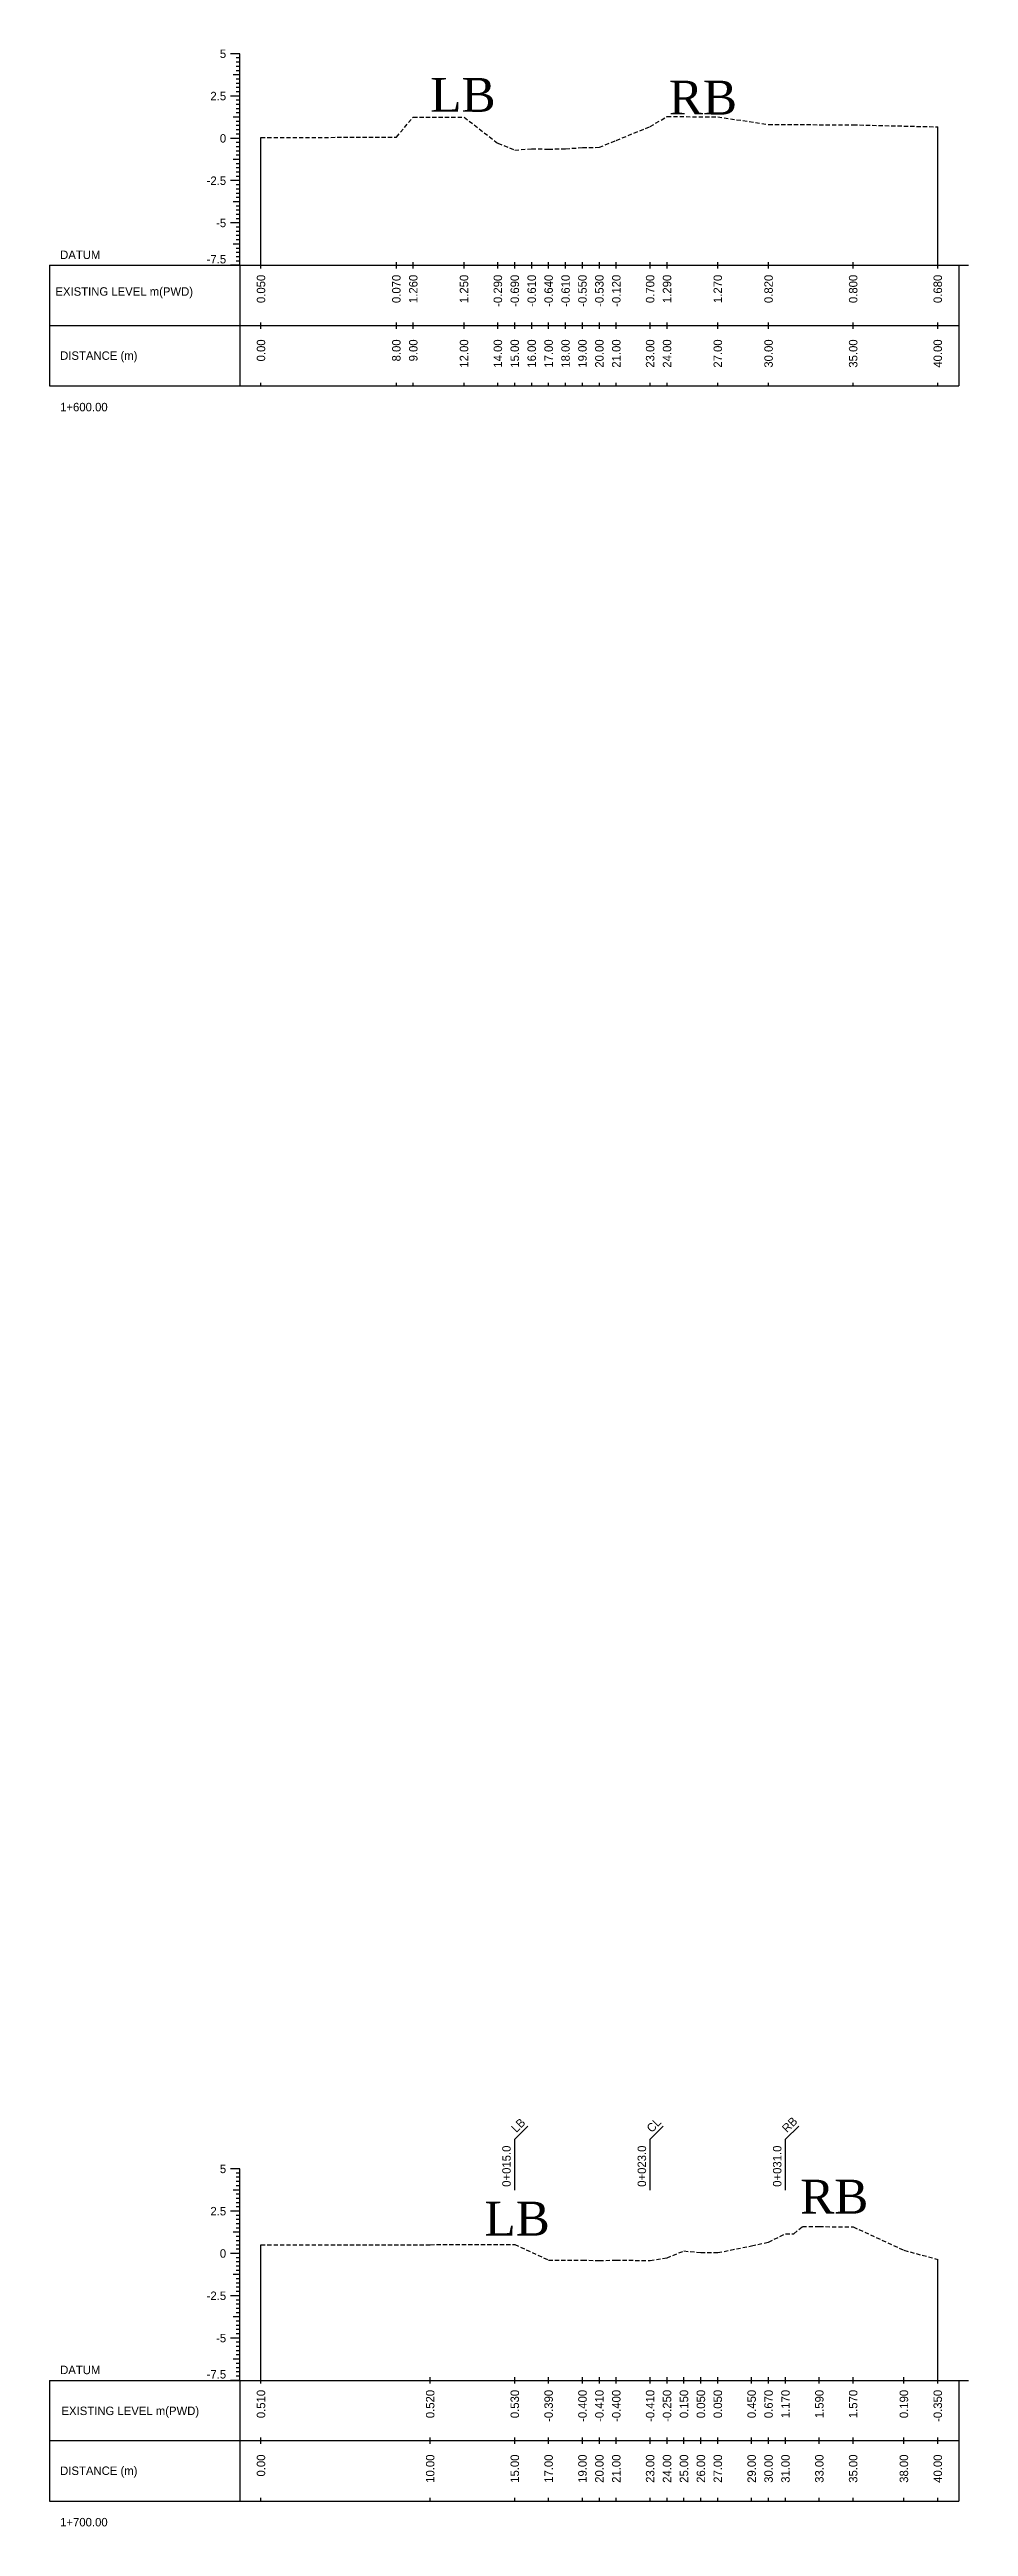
# Model space of a CAD drawing. Header units: inches. Extents: x 2917 to 4535, y -1482 to -1060.
# Drawn here: x 3897.8 to 3952.1, y -1232.3 to -1086 of the extents above; entities that cross this region are included whole.
import ezdxf
from ezdxf.enums import TextEntityAlignment as Align

# ---------------------------------------------------------------- set-up
doc = ezdxf.new("R2010")
doc.units = ezdxf.units.IN
doc.header["$MEASUREMENT"] = 0
doc.linetypes.add('HIDDEN', pattern=[0.375, 0.25, -0.125])
doc.layers.add('CS_Drawing', color=7, linetype='Continuous')
doc.layers.add('GL', color=3, linetype='HIDDEN')
doc.styles.add('romans', font='romans.shx')

msp = doc.modelspace()

# ---------------------------------------------------------------- texts
at = {"char_height": 2, "width": 27.1477, "attachment_point": 1, "style": 'romans'}
for s, insert in [('{\\fTimes New Roman|b0|i0|c0|p18;LB}', (3920.29, -1087.63)), ('{\\fTimes New Roman|b0|i0|c0|p18;RB}', (3934.39, -1087.79)), ('{\\fTimes New Roman|b0|i0|c0|p18;RB}', (3942.15, -1211.84)), ('{\\fTimes New Roman|b0|i0|c0|p18;LB}', (3923.49, -1213.14))]:
    msp.add_mtext(s, dxfattribs=dict(at, insert=insert))
at = {"layer": 'CS_Drawing'}
for s, p in [('5', (3908.22, -1086.2)), ('2.5', (3908.22, -1088.7)), ('0', (3908.22, -1091.2)), ('-2.5', (3908.22, -1093.7)), ('-5', (3908.22, -1096.2)), ('5', (3908.22, -1211.2)), ('2.5', (3908.22, -1213.7)), ('0', (3908.22, -1216.2)), ('-2.5', (3908.22, -1218.7)), ('-5', (3908.22, -1221.2))]:
    msp.add_text(s, height=0.5, dxfattribs=at).set_placement(p, align=Align.MIDDLE_RIGHT)
for s, p in [('DATUM', (3898.41, -1098.08)), ('EXISTING LEVEL m(PWD)', (3898.13, -1100.25)), ('DISTANCE (m)', (3898.41, -1104.04)), ('1+600.00', (3898.41, -1107.08)), ('DATUM', (3898.41, -1223.08)), ('EXISTING LEVEL m(PWD)', (3898.49, -1225.5)), ('DISTANCE (m)', (3898.41, -1229.04)), ('1+700.00', (3898.41, -1232.08))]:
    msp.add_text(s, height=0.5, dxfattribs=at).set_placement(p, align=Align.MIDDLE_LEFT)
for p in [(3908.22, -1098.59), (3908.22, -1223.59)]:
    msp.add_text('-7.5', height=0.5, dxfattribs=at).set_placement(p, align=Align.RIGHT)
for s, p in [('0.050', (3910.28, -1099.26)), ('0.070', (3918.28, -1099.26)), ('1.260', (3919.28, -1099.26)), ('1.250', (3922.28, -1099.26)), ('-0.290', (3924.28, -1099.26)), ('-0.690', (3925.28, -1099.26)), ('-0.610', (3926.28, -1099.26)), ('-0.640', (3927.28, -1099.26)), ('-0.610', (3928.28, -1099.26)), ('-0.550', (3929.28, -1099.26)), ('-0.530', (3930.28, -1099.26)), ('-0.120', (3931.28, -1099.26)), ('0.700', (3933.28, -1099.26)), ('1.290', (3934.28, -1099.26)), ('1.270', (3937.28, -1099.26)), ('0.820', (3940.28, -1099.26)), ('0.800', (3945.28, -1099.26)), ('0.680', (3950.28, -1099.26)), ('0.00', (3910.28, -1103.08)), ('8.00', (3918.28, -1103.08)), ('9.00', (3919.28, -1103.08)), ('12.00', (3922.28, -1103.08)), ('14.00', (3924.28, -1103.08)), ('15.00', (3925.28, -1103.08)), ('16.00', (3926.28, -1103.08)), ('17.00', (3927.28, -1103.08)), ('18.00', (3928.28, -1103.08)), ('19.00', (3929.28, -1103.08)), ('20.00', (3930.28, -1103.08)), ('21.00', (3931.28, -1103.08)), ('23.00', (3933.28, -1103.08)), ('24.00', (3934.28, -1103.08)), ('27.00', (3937.28, -1103.08)), ('30.00', (3940.28, -1103.08)), ('35.00', (3945.28, -1103.08)), ('40.00', (3950.28, -1103.08)), ('0.510', (3910.28, -1224.26)), ('0.520', (3920.28, -1224.26)), ('0.530', (3925.28, -1224.26)), ('-0.390', (3927.28, -1224.26)), ('-0.400', (3929.28, -1224.26)), ('-0.410', (3930.28, -1224.26)), ('-0.400', (3931.28, -1224.26)), ('-0.410', (3933.28, -1224.26)), ('-0.250', (3934.28, -1224.26)), ('0.150', (3935.28, -1224.26)), ('0.050', (3936.28, -1224.26)), ('0.050', (3937.28, -1224.26)), ('0.450', (3939.28, -1224.26)), ('0.670', (3940.28, -1224.26)), ('1.170', (3941.28, -1224.26)), ('1.590', (3943.28, -1224.26)), ('1.570', (3945.28, -1224.26)), ('0.190', (3948.28, -1224.26)), ('-0.350', (3950.28, -1224.26)), ('0.00', (3910.28, -1228.08)), ('10.00', (3920.28, -1228.08)), ('15.00', (3925.28, -1228.08)), ('17.00', (3927.28, -1228.08)), ('19.00', (3929.28, -1228.08)), ('20.00', (3930.28, -1228.08)), ('21.00', (3931.28, -1228.08)), ('23.00', (3933.28, -1228.08)), ('24.00', (3934.28, -1228.08)), ('25.00', (3935.28, -1228.08)), ('26.00', (3936.28, -1228.08)), ('27.00', (3937.28, -1228.08)), ('29.00', (3939.28, -1228.08)), ('30.00', (3940.28, -1228.08)), ('31.00', (3941.28, -1228.08)), ('33.00', (3943.28, -1228.08)), ('35.00', (3945.28, -1228.08)), ('38.00', (3948.28, -1228.08)), ('40.00', (3950.28, -1228.08))]:
    msp.add_text(s, height=0.5, rotation=90, dxfattribs=at).set_placement(p, align=Align.MIDDLE_RIGHT)
for s, rotation, p in [('LB', 45, (3925.48, -1209.2)), ('CL', 45, (3933.48, -1209.2)), ('RB', 45, (3941.48, -1209.2)), ('0+015.0', 90, (3925.19, -1212.26)), ('0+023.0', 90, (3933.19, -1212.26)), ('0+031.0', 90, (3941.19, -1212.26))]:
    msp.add_text(s, height=0.5, rotation=rotation, dxfattribs=at).set_placement(p, align=Align.BOTTOM_LEFT)

# ---------------------------------------------------------------- linework, layer by layer
at = {"layer": 'CS_Drawing'}
for p, q in [((3909.03, -1086.2), (3908.47, -1086.2)), ((3909.03, -1086.2), (3908.64, -1086.2)), ((3909.03, -1087.45), (3908.64, -1087.45)), ((3909.03, -1086.2), (3908.81, -1086.2)), ((3909.03, -1086.45), (3908.81, -1086.45)), ((3909.03, -1086.7), (3908.81, -1086.7)), ((3909.03, -1086.95), (3908.81, -1086.95)), ((3909.03, -1087.2), (3908.81, -1087.2)), ((3909.03, -1087.45), (3908.81, -1087.45)), ((3909.03, -1098.7), (3909.03, -1086.2)), ((3909.03, -1088.7), (3908.47, -1088.7)), ((3909.03, -1088.7), (3908.64, -1088.7)), ((3909.03, -1087.7), (3908.81, -1087.7)), ((3909.03, -1087.95), (3908.81, -1087.95)), ((3909.03, -1088.2), (3908.81, -1088.2)), ((3909.03, -1088.45), (3908.81, -1088.45)), ((3909.03, -1088.7), (3908.81, -1088.7)), ((3909.03, -1088.95), (3908.81, -1088.95)), ((3909.03, -1089.95), (3908.64, -1089.95)), ((3909.03, -1089.2), (3908.81, -1089.2)), ((3909.03, -1089.45), (3908.81, -1089.45)), ((3909.03, -1089.7), (3908.81, -1089.7)), ((3909.03, -1089.95), (3908.81, -1089.95)), ((3909.03, -1090.2), (3908.81, -1090.2)), ((3909.03, -1090.45), (3908.81, -1090.45)), ((3950.28, -1098.7), (3950.28, -1090.52)), ((3909.03, -1091.2), (3908.47, -1091.2)), ((3909.03, -1091.2), (3908.64, -1091.2)), ((3909.03, -1090.7), (3908.81, -1090.7)), ((3909.03, -1090.95), (3908.81, -1090.95)), ((3909.03, -1091.2), (3908.81, -1091.2)), ((3909.03, -1091.45), (3908.81, -1091.45)), ((3909.03, -1091.7), (3908.81, -1091.7)), ((3909.03, -1091.95), (3908.81, -1091.95)), ((3910.28, -1098.7), (3910.28, -1091.15)), ((3909.03, -1092.45), (3908.64, -1092.45)), ((3909.03, -1092.2), (3908.81, -1092.2)), ((3909.03, -1092.45), (3908.81, -1092.45)), ((3909.03, -1092.7), (3908.81, -1092.7)), ((3909.03, -1092.95), (3908.81, -1092.95)), ((3909.03, -1093.2), (3908.81, -1093.2)), ((3909.03, -1093.45), (3908.81, -1093.45)), ((3909.03, -1093.7), (3908.47, -1093.7)), ((3909.03, -1093.7), (3908.64, -1093.7)), ((3909.03, -1093.7), (3908.81, -1093.7)), ((3909.03, -1093.95), (3908.81, -1093.95)), ((3909.03, -1094.2), (3908.81, -1094.2)), ((3909.03, -1094.45), (3908.81, -1094.45)), ((3909.03, -1094.7), (3908.81, -1094.7)), ((3909.03, -1096.2), (3908.47, -1096.2)), ((3909.03, -1094.95), (3908.64, -1094.95)), ((3909.03, -1096.2), (3908.64, -1096.2)), ((3909.03, -1094.95), (3908.81, -1094.95)), ((3909.03, -1095.2), (3908.81, -1095.2)), ((3909.03, -1095.45), (3908.81, -1095.45)), ((3909.03, -1095.7), (3908.81, -1095.7)), ((3909.03, -1095.95), (3908.81, -1095.95)), ((3909.03, -1096.2), (3908.81, -1096.2)), ((3909.03, -1097.45), (3908.64, -1097.45)), ((3909.03, -1096.45), (3908.81, -1096.45)), ((3909.03, -1096.7), (3908.81, -1096.7)), ((3909.03, -1096.95), (3908.81, -1096.95)), ((3909.03, -1097.2), (3908.81, -1097.2)), ((3909.03, -1097.45), (3908.81, -1097.45)), ((3909.03, -1097.7), (3908.81, -1097.7)), ((3897.78, -1098.7), (3909.03, -1098.7)), ((3897.78, -1098.7), (3897.78, -1105.83)), ((3909.03, -1098.7), (3908.47, -1098.7)), ((3909.03, -1098.7), (3908.64, -1098.7)), ((3909.03, -1097.95), (3908.81, -1097.95)), ((3909.03, -1098.2), (3908.81, -1098.2)), ((3909.03, -1098.45), (3908.81, -1098.45)), ((3909.03, -1098.7), (3908.81, -1098.7)), ((3909.03, -1098.7), (3951.53, -1098.7)), ((3909.03, -1098.7), (3909.03, -1105.83)), ((3910.28, -1098.89), (3910.28, -1098.51)), ((3918.28, -1098.89), (3918.28, -1098.51)), ((3919.28, -1098.89), (3919.28, -1098.51)), ((3922.28, -1098.89), (3922.28, -1098.51)), ((3924.28, -1098.89), (3924.28, -1098.51)), ((3925.28, -1098.89), (3925.28, -1098.51)), ((3926.28, -1098.89), (3926.28, -1098.51)), ((3927.28, -1098.89), (3927.28, -1098.51)), ((3928.28, -1098.89), (3928.28, -1098.51)), ((3929.28, -1098.89), (3929.28, -1098.51)), ((3930.28, -1098.89), (3930.28, -1098.51)), ((3931.28, -1098.89), (3931.28, -1098.51)), ((3933.28, -1098.89), (3933.28, -1098.51)), ((3934.28, -1098.89), (3934.28, -1098.51)), ((3937.28, -1098.89), (3937.28, -1098.51)), ((3940.28, -1098.89), (3940.28, -1098.51)), ((3945.28, -1098.89), (3945.28, -1098.51)), ((3950.28, -1098.89), (3950.28, -1098.51)), ((3951.53, -1098.7), (3952.1, -1098.7)), ((3951.53, -1098.7), (3951.93, -1098.7)), ((3951.53, -1098.7), (3951.76, -1098.7)), ((3951.53, -1098.7), (3951.53, -1105.83)), ((3910.28, -1102.45), (3910.28, -1102.08)), ((3918.28, -1102.45), (3918.28, -1102.08)), ((3919.28, -1102.45), (3919.28, -1102.08)), ((3922.28, -1102.45), (3922.28, -1102.08)), ((3924.28, -1102.45), (3924.28, -1102.08)), ((3925.28, -1102.45), (3925.28, -1102.08)), ((3926.28, -1102.45), (3926.28, -1102.08)), ((3927.28, -1102.45), (3927.28, -1102.08)), ((3928.28, -1102.45), (3928.28, -1102.08)), ((3929.28, -1102.45), (3929.28, -1102.08)), ((3930.28, -1102.45), (3930.28, -1102.08)), ((3931.28, -1102.45), (3931.28, -1102.08)), ((3933.28, -1102.45), (3933.28, -1102.08)), ((3934.28, -1102.45), (3934.28, -1102.08)), ((3937.28, -1102.45), (3937.28, -1102.08)), ((3940.28, -1102.45), (3940.28, -1102.08)), ((3945.28, -1102.45), (3945.28, -1102.08)), ((3950.28, -1102.45), (3950.28, -1102.08)), ((3897.78, -1102.26), (3909.03, -1102.26)), ((3909.03, -1102.26), (3951.53, -1102.26)), ((3909.03, -1102.26), (3951.53, -1102.26)), ((3897.78, -1105.83), (3909.03, -1105.83)), ((3909.03, -1105.83), (3951.53, -1105.83)), ((3910.28, -1105.83), (3910.28, -1105.64)), ((3918.28, -1105.83), (3918.28, -1105.64)), ((3919.28, -1105.83), (3919.28, -1105.64)), ((3922.28, -1105.83), (3922.28, -1105.64)), ((3924.28, -1105.83), (3924.28, -1105.64)), ((3925.28, -1105.83), (3925.28, -1105.64)), ((3926.28, -1105.83), (3926.28, -1105.64)), ((3927.28, -1105.83), (3927.28, -1105.64)), ((3928.28, -1105.83), (3928.28, -1105.64)), ((3929.28, -1105.83), (3929.28, -1105.64)), ((3930.28, -1105.83), (3930.28, -1105.64)), ((3931.28, -1105.83), (3931.28, -1105.64)), ((3933.28, -1105.83), (3933.28, -1105.64)), ((3934.28, -1105.83), (3934.28, -1105.64)), ((3937.28, -1105.83), (3937.28, -1105.64)), ((3940.28, -1105.83), (3940.28, -1105.64)), ((3945.28, -1105.83), (3945.28, -1105.64)), ((3950.28, -1105.83), (3950.28, -1105.64)), ((3925.28, -1209.45), (3926.06, -1208.67)), ((3933.28, -1209.45), (3934.06, -1208.67)), ((3941.28, -1209.45), (3942.06, -1208.67)), ((3925.28, -1212.45), (3925.28, -1209.45)), ((3933.28, -1212.45), (3933.28, -1209.45)), ((3941.28, -1212.45), (3941.28, -1209.45)), ((3909.03, -1211.2), (3908.47, -1211.2)), ((3909.03, -1211.2), (3908.64, -1211.2)), ((3909.03, -1211.2), (3908.81, -1211.2)), ((3909.03, -1211.45), (3908.81, -1211.45)), ((3909.03, -1211.7), (3908.81, -1211.7)), ((3909.03, -1211.95), (3908.81, -1211.95)), ((3909.03, -1223.7), (3909.03, -1211.2)), ((3909.03, -1212.45), (3908.64, -1212.45)), ((3909.03, -1212.2), (3908.81, -1212.2)), ((3909.03, -1212.45), (3908.81, -1212.45)), ((3909.03, -1212.7), (3908.81, -1212.7)), ((3909.03, -1212.95), (3908.81, -1212.95)), ((3909.03, -1213.2), (3908.81, -1213.2)), ((3909.03, -1213.45), (3908.81, -1213.45)), ((3909.03, -1213.7), (3908.47, -1213.7)), ((3909.03, -1213.7), (3908.64, -1213.7)), ((3909.03, -1214.95), (3908.64, -1214.95)), ((3909.03, -1213.7), (3908.81, -1213.7)), ((3909.03, -1213.95), (3908.81, -1213.95)), ((3909.03, -1214.2), (3908.81, -1214.2)), ((3909.03, -1214.45), (3908.81, -1214.45)), ((3909.03, -1214.7), (3908.81, -1214.7)), ((3909.03, -1214.95), (3908.81, -1214.95)), ((3909.03, -1216.2), (3908.47, -1216.2)), ((3909.03, -1216.2), (3908.64, -1216.2)), ((3909.03, -1215.2), (3908.81, -1215.2)), ((3909.03, -1215.45), (3908.81, -1215.45)), ((3909.03, -1215.7), (3908.81, -1215.7)), ((3909.03, -1215.95), (3908.81, -1215.95)), ((3909.03, -1216.2), (3908.81, -1216.2)), ((3910.28, -1223.7), (3910.28, -1215.69)), ((3909.03, -1217.45), (3908.64, -1217.45)), ((3909.03, -1216.45), (3908.81, -1216.45)), ((3909.03, -1216.7), (3908.81, -1216.7)), ((3909.03, -1216.95), (3908.81, -1216.95)), ((3909.03, -1217.2), (3908.81, -1217.2)), ((3909.03, -1217.45), (3908.81, -1217.45)), ((3909.03, -1217.7), (3908.81, -1217.7)), ((3950.28, -1223.7), (3950.28, -1216.55)), ((3909.03, -1218.7), (3908.47, -1218.7)), ((3909.03, -1218.7), (3908.64, -1218.7)), ((3909.03, -1217.95), (3908.81, -1217.95)), ((3909.03, -1218.2), (3908.81, -1218.2)), ((3909.03, -1218.45), (3908.81, -1218.45)), ((3909.03, -1218.7), (3908.81, -1218.7)), ((3909.03, -1218.95), (3908.81, -1218.95)), ((3909.03, -1219.2), (3908.81, -1219.2)), ((3909.03, -1219.95), (3908.64, -1219.95)), ((3909.03, -1219.45), (3908.81, -1219.45)), ((3909.03, -1219.7), (3908.81, -1219.7)), ((3909.03, -1219.95), (3908.81, -1219.95)), ((3909.03, -1220.2), (3908.81, -1220.2)), ((3909.03, -1220.45), (3908.81, -1220.45)), ((3909.03, -1220.7), (3908.81, -1220.7)), ((3909.03, -1221.2), (3908.47, -1221.2)), ((3909.03, -1221.2), (3908.64, -1221.2)), ((3909.03, -1220.95), (3908.81, -1220.95)), ((3909.03, -1221.2), (3908.81, -1221.2)), ((3909.03, -1221.45), (3908.81, -1221.45)), ((3909.03, -1221.7), (3908.81, -1221.7)), ((3909.03, -1221.95), (3908.81, -1221.95)), ((3909.03, -1222.2), (3908.81, -1222.2)), ((3897.78, -1223.7), (3909.03, -1223.7)), ((3897.78, -1223.7), (3897.78, -1230.83)), ((3909.03, -1223.7), (3908.47, -1223.7)), ((3909.03, -1222.45), (3908.64, -1222.45)), ((3909.03, -1223.7), (3908.64, -1223.7)), ((3909.03, -1222.45), (3908.81, -1222.45)), ((3909.03, -1222.7), (3908.81, -1222.7)), ((3909.03, -1222.95), (3908.81, -1222.95)), ((3909.03, -1223.2), (3908.81, -1223.2)), ((3909.03, -1223.45), (3908.81, -1223.45)), ((3909.03, -1223.7), (3908.81, -1223.7)), ((3909.03, -1223.7), (3951.53, -1223.7)), ((3909.03, -1223.7), (3909.03, -1230.83)), ((3910.28, -1223.89), (3910.28, -1223.51)), ((3920.28, -1223.89), (3920.28, -1223.51)), ((3925.28, -1223.89), (3925.28, -1223.51)), ((3927.28, -1223.89), (3927.28, -1223.51)), ((3929.28, -1223.89), (3929.28, -1223.51)), ((3930.28, -1223.89), (3930.28, -1223.51)), ((3931.28, -1223.89), (3931.28, -1223.51)), ((3933.28, -1223.89), (3933.28, -1223.51)), ((3934.28, -1223.89), (3934.28, -1223.51)), ((3935.28, -1223.89), (3935.28, -1223.51)), ((3936.28, -1223.89), (3936.28, -1223.51)), ((3937.28, -1223.89), (3937.28, -1223.51)), ((3939.28, -1223.89), (3939.28, -1223.51)), ((3940.28, -1223.89), (3940.28, -1223.51)), ((3941.28, -1223.89), (3941.28, -1223.51)), ((3943.28, -1223.89), (3943.28, -1223.51)), ((3945.28, -1223.89), (3945.28, -1223.51)), ((3948.28, -1223.89), (3948.28, -1223.51)), ((3950.28, -1223.89), (3950.28, -1223.51)), ((3951.53, -1223.7), (3952.1, -1223.7)), ((3951.53, -1223.7), (3951.93, -1223.7)), ((3951.53, -1223.7), (3951.76, -1223.7)), ((3951.53, -1223.7), (3951.53, -1230.83)), ((3897.78, -1227.26), (3909.03, -1227.26)), ((3909.03, -1227.26), (3951.53, -1227.26)), ((3909.03, -1227.26), (3951.53, -1227.26)), ((3910.28, -1227.45), (3910.28, -1227.08)), ((3920.28, -1227.45), (3920.28, -1227.08)), ((3925.28, -1227.45), (3925.28, -1227.08)), ((3927.28, -1227.45), (3927.28, -1227.08)), ((3929.28, -1227.45), (3929.28, -1227.08)), ((3930.28, -1227.45), (3930.28, -1227.08)), ((3931.28, -1227.45), (3931.28, -1227.08)), ((3933.28, -1227.45), (3933.28, -1227.08)), ((3934.28, -1227.45), (3934.28, -1227.08)), ((3935.28, -1227.45), (3935.28, -1227.08)), ((3936.28, -1227.45), (3936.28, -1227.08)), ((3937.28, -1227.45), (3937.28, -1227.08)), ((3939.28, -1227.45), (3939.28, -1227.08)), ((3940.28, -1227.45), (3940.28, -1227.08)), ((3941.28, -1227.45), (3941.28, -1227.08)), ((3943.28, -1227.45), (3943.28, -1227.08)), ((3945.28, -1227.45), (3945.28, -1227.08)), ((3948.28, -1227.45), (3948.28, -1227.08)), ((3950.28, -1227.45), (3950.28, -1227.08)), ((3897.78, -1230.83), (3909.03, -1230.83)), ((3909.03, -1230.83), (3951.53, -1230.83)), ((3910.28, -1230.83), (3910.28, -1230.64)), ((3920.28, -1230.83), (3920.28, -1230.64)), ((3925.28, -1230.83), (3925.28, -1230.64)), ((3927.28, -1230.83), (3927.28, -1230.64)), ((3929.28, -1230.83), (3929.28, -1230.64)), ((3930.28, -1230.83), (3930.28, -1230.64)), ((3931.28, -1230.83), (3931.28, -1230.64)), ((3933.28, -1230.83), (3933.28, -1230.64)), ((3934.28, -1230.83), (3934.28, -1230.64)), ((3935.28, -1230.83), (3935.28, -1230.64)), ((3936.28, -1230.83), (3936.28, -1230.64)), ((3937.28, -1230.83), (3937.28, -1230.64)), ((3939.28, -1230.83), (3939.28, -1230.64)), ((3940.28, -1230.83), (3940.28, -1230.64)), ((3941.28, -1230.83), (3941.28, -1230.64)), ((3943.28, -1230.83), (3943.28, -1230.64)), ((3945.28, -1230.83), (3945.28, -1230.64)), ((3948.28, -1230.83), (3948.28, -1230.64)), ((3950.28, -1230.83), (3950.28, -1230.64))]:
    msp.add_line(p, q, dxfattribs=at)
at = {"layer": 'GL'}
for points in [[(3910.28, -1091.15), (3918.28, -1091.13), (3919.28, -1089.94), (3922.28, -1089.95), (3924.28, -1091.49), (3925.28, -1091.89), (3926.28, -1091.81), (3927.28, -1091.84), (3928.28, -1091.81), (3929.28, -1091.75), (3930.28, -1091.73), (3931.28, -1091.32), (3933.28, -1090.5), (3934.28, -1089.91), (3937.28, -1089.93), (3940.28, -1090.38), (3945.28, -1090.4), (3950.28, -1090.52)], [(3910.28, -1215.69), (3920.28, -1215.68), (3925.28, -1215.67), (3927.28, -1216.59), (3929.28, -1216.6), (3930.28, -1216.61), (3931.28, -1216.6), (3933.28, -1216.61), (3934.28, -1216.45), (3935.28, -1216.05), (3936.28, -1216.15), (3937.28, -1216.15), (3939.28, -1215.75), (3940.28, -1215.53), (3941.28, -1215.03), (3941.78, -1215.03), (3942.28, -1214.61), (3943.28, -1214.61), (3945.28, -1214.63), (3948.28, -1216.01), (3950.28, -1216.55)]]:
    msp.add_lwpolyline(points, dxfattribs=at)

msp.set_redraw_order([(e.dxf.handle, doc.entitydb.next_handle()) for e in msp.query("TEXT MTEXT ATTDEF DIMENSION ARC_DIMENSION")])  # texts and dimensions are drawn at this point

doc.saveas('drawing.dxf')
